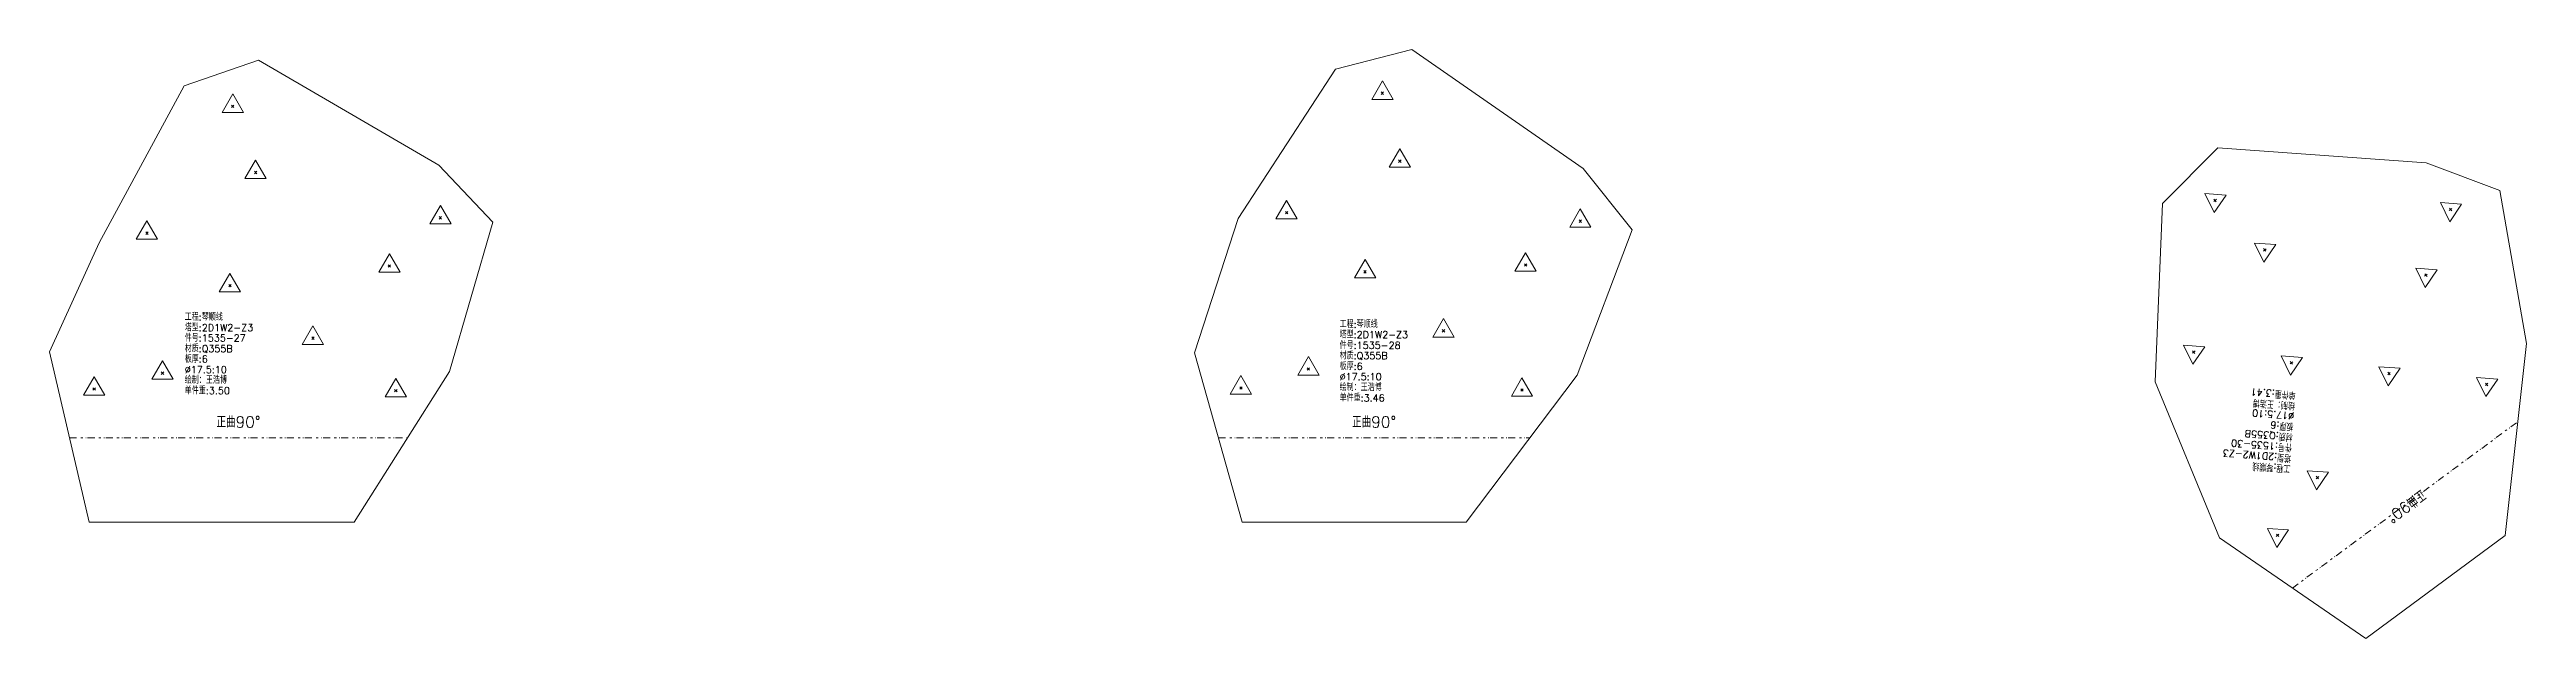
# Model space of a CAD drawing. Extents: x -580 to 8755, y 0 to 14723.
# Drawn here: x 1868 to 3633, y 5118 to 5538 of the extents above; entities that cross this region are included whole.
import ezdxf
from ezdxf.enums import TextEntityAlignment as Align

# ---------------------------------------------------------------- set-up
doc = ezdxf.new("R2010")
doc.units = 0
doc.header["$MEASUREMENT"] = 0
doc.linetypes.add('自定义线型', pattern=[12.9, 5, -3, 1.5, -2, 0.4, -1])
doc.layers.add('1', color=7, linetype='CONTINUOUS', lineweight=25)
doc.styles.get("Standard").update_dxf_attribs({"font": 'simplex.shx', "width": 0.7, "height": 3, "bigfont": 'gbhzfs.shx'})

msp = doc.modelspace()

# ---------------------------------------------------------------- texts
at = {"layer": '1', "color": 7, "linetype": 'Continuous', "lineweight": 18}
for s, p in [('工程:琴顺线', (1964.02038, 5343.22495)), ('件号:1535-27', (1964.02038, 5328.22495)), ('塔型:2D1W2-Z3', (1964.02038, 5335.72495)), ('塔型:2D1W2-Z3', (2786.92261, 5330.58201)), ('工程:琴顺线', (2786.92261, 5338.08201)), ('材质:Q355B', (1964.02038, 5320.72495)), ('板厚:6', (1964.02038, 5313.22495)), ('材质:Q355B', (2786.92261, 5315.58201)), ('件号:1535-28', (2786.92261, 5323.08201)), ('板厚:6', (2786.92261, 5308.08201)), ('绘制：王浩博', (1964.02038, 5298.22495)), ('单件重:3.50', (1964.02038, 5290.72495)), ('%%c17.5:10', (1964.02038, 5305.72495)), ('绘制：王浩博', (2786.92261, 5293.08201)), ('%%c17.5:10', (2786.92261, 5300.58201)), ('单件重:3.46', (2786.92261, 5285.58201))]:
    msp.add_text(s, height=5, dxfattribs=at).set_placement(p, align=Align.BOTTOM_LEFT)
for s, p in [('单件重:3.41', (3468.49132, 5295.63706)), ('%%c17.5:10', (3467.41086, 5280.67602)), ('绘制：王浩博', (3467.95109, 5288.15654)), ('材质:Q355B', (3466.33039, 5265.71499)), ('板厚:6', (3466.87062, 5273.19551)), ('塔型:2D1W2-Z3', (3465.24992, 5250.75395)), ('件号:1535-30', (3465.79016, 5258.23447)), ('工程:琴顺线', (3464.70969, 5243.27343))]:
    msp.add_text(s, height=5, rotation=175.86934612, dxfattribs=at).set_placement(p, align=Align.BOTTOM_LEFT)
at = {"layer": '1', "color": 7, "linetype": 'Continuous', "lineweight": 13}
for p in [(2002.33533, 5266.00655), (2811.52228, 5266.00655)]:
    msp.add_text('正曲90%%d', height=8, dxfattribs=at).set_placement(p, align=Align.BOTTOM_CENTER)
msp.add_text('正曲90%%d', height=8, rotation=216.86934612, dxfattribs=at).set_placement((3543.18354, 5217.28564), align=Align.BOTTOM_CENTER)

# ---------------------------------------------------------------- linework, layer by layer
at = {"layer": '1', "color": 7, "linetype": 'Continuous', "lineweight": 18}
for p, q in [((2016.50443, 5530.31176), (1963.57181, 5512.03232)), ((2145.09409, 5455.5286), (2016.50443, 5530.31176)), ((2838.29861, 5538.02589), (2784.06029, 5524.09016)), ((2960.4144, 5453.08146), (2838.29861, 5538.02589)), ((1963.57181, 5512.03232), (1903.10299, 5400.14548)), ((2784.06029, 5524.09016), (2714.73497, 5417.46397)), ((2183.56783, 5414.83743), (2145.09409, 5455.5286)), ((3412.76791, 5467.8712), (3373.24025, 5428.20303)), ((3561.13574, 5457.15627), (3412.76791, 5467.8712)), ((3613.57076, 5437.49491), (3561.13574, 5457.15627)), ((2995.46887, 5409.41014), (2960.4144, 5453.08146)), ((3632.62715, 5328.24001), (3613.57076, 5437.49491)), ((3373.24025, 5428.20303), (3368.0503, 5301.12743)), ((2152.70825, 5308.31295), (2183.56783, 5414.83743)), ((2714.73497, 5417.46397), (2683.56783, 5321.64544)), ((2956.08964, 5305.73248), (2995.46887, 5409.41014)), ((1903.10299, 5400.14548), (1867.66441, 5322.36985)), ((1867.66441, 5322.36985), (1895.88023, 5201.00655)), ((2683.56783, 5321.64544), (2717.55906, 5201.00655)), ((3617.50671, 5191.36761), (3632.62715, 5328.24001)), ((2084.73014, 5201.00655), (2152.70825, 5308.31295)), ((2877.18443, 5201.00655), (2956.08964, 5305.73248)), ((3368.0503, 5301.12743), (3413.93856, 5189.67436)), ((1895.88023, 5201.00655), (2084.73014, 5201.00655)), ((2717.55906, 5201.00655), (2877.18443, 5201.00655)), ((3413.93856, 5189.67436), (3518.09947, 5117.96085)), ((3518.09947, 5117.96085), (3617.50671, 5191.36761))]:
    msp.add_line(p, q, dxfattribs=at)
at = {"layer": '1', "color": 7, "linetype": 'Continuous', "lineweight": 13}
for p, q in [((2817.40076, 5515.5945), (2809.82326, 5502.4695)), ((2816.52576, 5505.9695), (2818.27576, 5507.7195)), ((2818.27576, 5505.9695), (2816.52576, 5507.7195)), ((2824.97826, 5502.4695), (2817.40076, 5515.5945)), ((1998.19858, 5506.29141), (1990.62108, 5493.16641)), ((1990.62108, 5493.16641), (2005.77608, 5493.16641)), ((1997.32358, 5496.66641), (1999.07358, 5498.41641)), ((1999.07358, 5496.66641), (1997.32358, 5498.41641)), ((2005.77608, 5493.16641), (1998.19858, 5506.29141)), ((2809.82326, 5502.4695), (2824.97826, 5502.4695)), ((2014.51953, 5459.03014), (2006.94203, 5445.90514)), ((2022.09703, 5445.90514), (2014.51953, 5459.03014)), ((2829.84337, 5467.16742), (2822.26587, 5454.04242)), ((2822.26587, 5454.04242), (2837.42087, 5454.04242)), ((2828.96837, 5457.54242), (2830.71837, 5459.29242)), ((2830.71837, 5457.54242), (2828.96837, 5459.29242)), ((2837.42087, 5454.04242), (2829.84337, 5467.16742)), ((2006.94203, 5445.90514), (2022.09703, 5445.90514)), ((2013.64453, 5449.40514), (2015.39453, 5451.15514)), ((2015.39453, 5449.40514), (2013.64453, 5451.15514)), ((2146.16525, 5426.75724), (2138.58775, 5413.63224)), ((2145.29025, 5417.13224), (2147.04025, 5418.88224)), ((2147.04025, 5417.13224), (2145.29025, 5418.88224)), ((2153.74275, 5413.63224), (2146.16525, 5426.75724)), ((2749.14413, 5430.33825), (2741.56663, 5417.21325)), ((2748.26913, 5420.71325), (2750.01913, 5422.46325)), ((2750.01913, 5420.71325), (2748.26913, 5422.46325)), ((2756.72163, 5417.21325), (2749.14413, 5430.33825)), ((2958.44549, 5424.34648), (2950.86799, 5411.22148)), ((2966.02299, 5411.22148), (2958.44549, 5424.34648)), ((3418.58604, 5434.20865), (3403.47041, 5435.30028)), ((3403.47041, 5435.30028), (3410.08282, 5421.66356)), ((3411.64884, 5431.20053), (3409.77733, 5429.58113)), ((3409.90339, 5431.32659), (3411.52279, 5429.45508)), ((3410.08282, 5421.66356), (3418.58604, 5434.20865)), ((3586.44881, 5427.73492), (3571.33317, 5428.82655)), ((3571.33317, 5428.82655), (3577.94558, 5415.18982)), ((3579.51161, 5424.7268), (3577.6401, 5423.1074)), ((3577.76615, 5424.85285), (3579.38555, 5422.98134)), ((3577.94558, 5415.18982), (3586.44881, 5427.73492)), ((1937.06551, 5415.79091), (1929.48801, 5402.66591)), ((1929.48801, 5402.66591), (1944.64301, 5402.66591)), ((1936.19051, 5406.16591), (1937.94051, 5407.91591)), ((1937.94051, 5406.16591), (1936.19051, 5407.91591)), ((1944.64301, 5402.66591), (1937.06551, 5415.79091)), ((2138.58775, 5413.63224), (2153.74275, 5413.63224)), ((2741.56663, 5417.21325), (2756.72163, 5417.21325)), ((2950.86799, 5411.22148), (2966.02299, 5411.22148)), ((2957.57049, 5414.72148), (2959.32049, 5416.47148)), ((2959.32049, 5414.72148), (2957.57049, 5416.47148)), ((2109.83386, 5392.40569), (2102.25636, 5379.28069)), ((2108.95886, 5382.78069), (2110.70886, 5384.53069)), ((2110.70886, 5382.78069), (2108.95886, 5384.53069)), ((2117.41136, 5379.28069), (2109.83386, 5392.40569)), ((2805.05156, 5388.2151), (2797.47406, 5375.0901)), ((2812.62906, 5375.0901), (2805.05156, 5388.2151)), ((2919.45326, 5393.04785), (2911.87576, 5379.92285)), ((2918.57826, 5383.42285), (2920.32826, 5385.17285)), ((2920.32826, 5383.42285), (2918.57826, 5385.17285)), ((2927.03076, 5379.92285), (2919.45326, 5393.04785)), ((3454.00404, 5398.9161), (3438.88841, 5400.00773)), ((3438.88841, 5400.00773), (3445.50082, 5386.37101)), ((3447.06685, 5395.90798), (3445.19534, 5394.28858)), ((3445.32139, 5396.03403), (3446.94079, 5394.16252)), ((3445.50082, 5386.37101), (3454.00404, 5398.9161)), ((1996.19852, 5378.33043), (1988.62102, 5365.20543)), ((1995.32352, 5368.70543), (1997.07352, 5370.45543)), ((1997.07352, 5368.70543), (1995.32352, 5370.45543)), ((2003.77602, 5365.20543), (1996.19852, 5378.33043)), ((2102.25636, 5379.28069), (2117.41136, 5379.28069)), ((2797.47406, 5375.0901), (2812.62906, 5375.0901)), ((2804.17656, 5378.5901), (2805.92656, 5380.3401)), ((2805.92656, 5378.5901), (2804.17656, 5380.3401)), ((2911.87576, 5379.92285), (2927.03076, 5379.92285)), ((3568.89402, 5380.91795), (3553.77839, 5382.00958)), ((3553.77839, 5382.00958), (3560.3908, 5368.37285)), ((3561.95683, 5377.90983), (3560.08532, 5376.29043)), ((3560.21137, 5378.03588), (3561.83077, 5376.16437)), ((3560.3908, 5368.37285), (3568.89402, 5380.91795)), ((1988.62102, 5365.20543), (2003.77602, 5365.20543)), ((2055.33151, 5340.86994), (2047.75401, 5327.74494)), ((2054.45651, 5331.24494), (2056.20651, 5332.99494)), ((2056.20651, 5331.24494), (2054.45651, 5332.99494)), ((2062.90901, 5327.74494), (2055.33151, 5340.86994)), ((2860.95898, 5346.09194), (2853.38148, 5332.96694)), ((2853.38148, 5332.96694), (2868.53648, 5332.96694)), ((2860.08398, 5336.46694), (2861.83398, 5338.21694)), ((2861.83398, 5336.46694), (2860.08398, 5338.21694)), ((2868.53648, 5332.96694), (2860.95898, 5346.09194)), ((1948.18889, 5315.96069), (1940.61139, 5302.83569)), ((1955.76639, 5302.83569), (1948.18889, 5315.96069)), ((2047.75401, 5327.74494), (2062.90901, 5327.74494)), ((2764.7066, 5318.97208), (2757.1291, 5305.84708)), ((2772.2841, 5305.84708), (2764.7066, 5318.97208)), ((3403.40736, 5326.05505), (3388.29173, 5327.14668)), ((3388.29173, 5327.14668), (3394.90414, 5313.50996)), ((3396.47017, 5323.04693), (3394.59866, 5321.42753)), ((3394.72471, 5323.17299), (3396.34411, 5321.30148)), ((3394.90414, 5313.50996), (3403.40736, 5326.05505)), ((3472.9841, 5318.36883), (3457.86846, 5319.46046)), ((3457.86846, 5319.46046), (3464.48087, 5305.82374)), ((3466.0469, 5315.36071), (3464.17539, 5313.74131)), ((3464.30144, 5315.48676), (3465.92084, 5313.61526)), ((3464.48087, 5305.82374), (3472.9841, 5318.36883)), ((1899.48782, 5304.63834), (1891.91032, 5291.51334)), ((1898.61282, 5295.01334), (1900.36282, 5296.76334)), ((1900.36282, 5295.01334), (1898.61282, 5296.76334)), ((1907.06532, 5291.51334), (1899.48782, 5304.63834)), ((1940.61139, 5302.83569), (1955.76639, 5302.83569)), ((1947.31389, 5306.33569), (1949.06389, 5308.08569)), ((1949.06389, 5306.33569), (1947.31389, 5308.08569)), ((2114.46452, 5303.40946), (2106.88702, 5290.28446)), ((2113.58952, 5293.78446), (2115.33952, 5295.53446)), ((2115.33952, 5293.78446), (2113.58952, 5295.53446)), ((2122.04202, 5290.28446), (2114.46452, 5303.40946)), ((2716.5805, 5305.41217), (2709.003, 5292.28717)), ((2715.7055, 5295.78717), (2717.4555, 5297.53717)), ((2717.4555, 5295.78717), (2715.7055, 5297.53717)), ((2724.158, 5292.28717), (2716.5805, 5305.41217)), ((2757.1291, 5305.84708), (2772.2841, 5305.84708)), ((2763.8316, 5309.34708), (2765.5816, 5311.09708)), ((2765.5816, 5309.34708), (2763.8316, 5311.09708)), ((2916.8664, 5303.96879), (2909.2889, 5290.84379)), ((2915.9914, 5294.34379), (2917.7414, 5296.09379)), ((2917.7414, 5294.34379), (2915.9914, 5296.09379)), ((2924.4439, 5290.84379), (2916.8664, 5303.96879)), ((3542.56084, 5310.68262), (3527.4452, 5311.77425)), ((3527.4452, 5311.77425), (3534.05761, 5298.13753)), ((3535.62364, 5307.6745), (3533.75213, 5306.0551)), ((3533.87818, 5307.80055), (3535.49758, 5305.92905)), ((3534.05761, 5298.13753), (3542.56084, 5310.68262)), ((3612.13757, 5302.9964), (3597.02193, 5304.08803)), ((3597.02193, 5304.08803), (3603.63434, 5290.45131)), ((3605.20037, 5299.98828), (3603.32886, 5298.36888)), ((3603.45491, 5300.11433), (3605.07431, 5298.24282)), ((3603.63434, 5290.45131), (3612.13757, 5302.9964)), ((1891.91032, 5291.51334), (1907.06532, 5291.51334)), ((2106.88702, 5290.28446), (2122.04202, 5290.28446)), ((2709.003, 5292.28717), (2724.158, 5292.28717)), ((2909.2889, 5290.84379), (2924.4439, 5290.84379)), ((3491.52345, 5236.55308), (3476.40781, 5237.64471)), ((3476.40781, 5237.64471), (3483.02022, 5224.00799)), ((3484.58625, 5233.54496), (3482.71474, 5231.92556)), ((3482.84079, 5233.67101), (3484.46019, 5231.7995)), ((3483.02022, 5224.00799), (3491.52345, 5236.55308)), ((3463.16938, 5195.37003), (3448.05375, 5196.46166)), ((3448.05375, 5196.46166), (3454.66616, 5182.82494)), ((3456.23218, 5192.36191), (3454.36067, 5190.74251)), ((3454.48673, 5192.48797), (3456.10613, 5190.61646)), ((3454.66616, 5182.82494), (3463.16938, 5195.37003))]:
    msp.add_line(p, q, dxfattribs=at)
at = {"layer": '1', "color": 190, "linetype": '自定义线型', "lineweight": 13}
for p, q in [((1881.9308, 5261.00655), (2122.73986, 5261.00655)), ((2700.65345, 5261.00655), (2922.39111, 5261.00655)), ((3465.82925, 5153.94826), (3626.47818, 5272.57862))]:
    msp.add_line(p, q, dxfattribs=at)

msp.set_redraw_order([(e.dxf.handle, doc.entitydb.next_handle()) for e in msp.query("TEXT MTEXT ATTDEF DIMENSION ARC_DIMENSION")])  # texts and dimensions are drawn at this point

doc.saveas('drawing.dxf')
